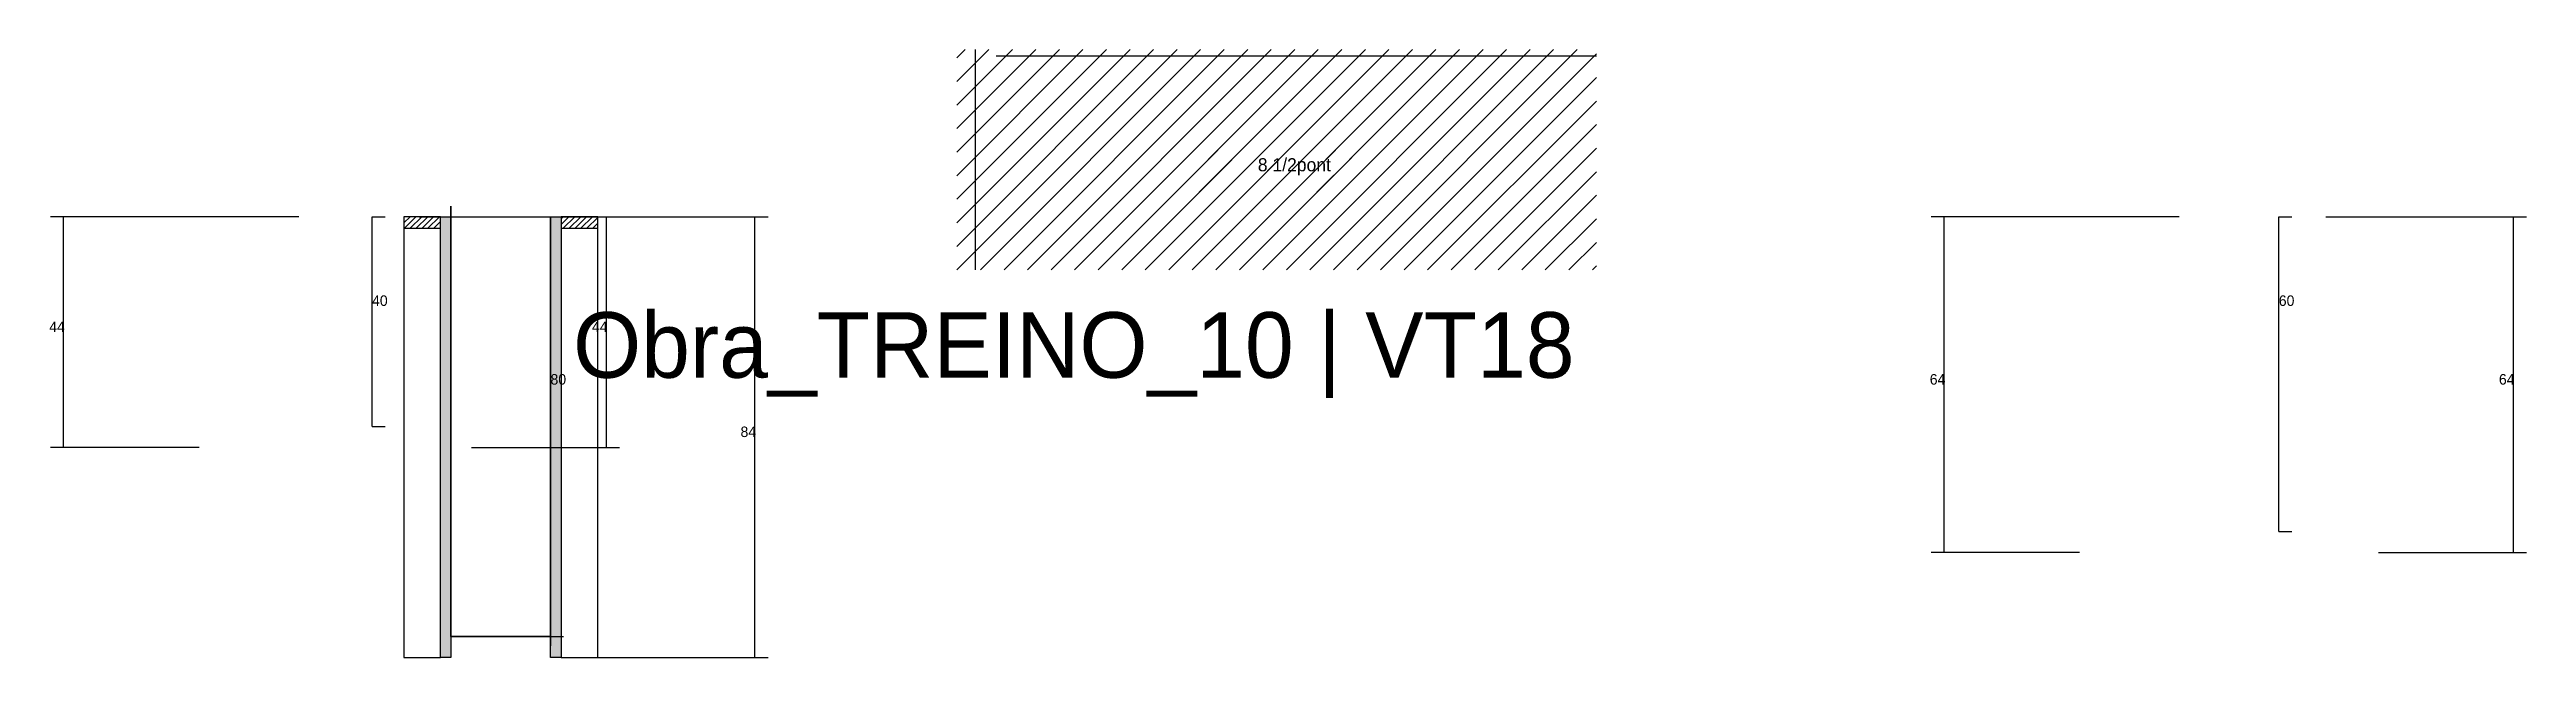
# Model space of a CAD drawing. Header units: metres. Extents: x -2848 to 22762, y -45195 to 1016.
# Drawn here: x 15800 to 16745, y -21117 to -20885 of the extents above; entities that cross this region are included whole.
import ezdxf

# ---------------------------------------------------------------- set-up
doc = ezdxf.new("R2010")
doc.units = ezdxf.units.M
for name, color, linetype in [('CONCRETO', 251, 'Continuous'), ('COTA', 4, 'Continuous'), ('Cota Seção (2x)', 4, 'Continuous'), ('Hachura', 253, 'Continuous'), ('LABEL_ID', 3, 'Continuous'), ('Madeira', 126, 'Continuous'), ('NOMENCLATURA', 7, 'Continuous'), ('Painéis', 200, 'Continuous'), ('SARR_2.2x7', 40, 'Continuous')]:
    doc.layers.add(name, color=color, linetype=linetype)

msp = doc.modelspace()

# ---------------------------------------------------------------- texts
at = {"layer": 'COTA'}
for s, p in [('44', (15800.1, -20992.6)), ('44', (16007.2, -20992.6)), ('64', (16517.7, -21012.6)), ('64', (16734.9, -21012.6)), ('84', (16063.9, -21032.6))]:
    msp.add_text(s, height=4, dxfattribs=at).set_placement(p)
at = {"layer": 'Cota Seção (2x)'}
for s, p in [('40', (15923.3, -20982.6)), ('60', (16650.9, -20982.6)), ('80', (15991.4, -21012.6))]:
    msp.add_text(s, height=4, dxfattribs=at).set_placement(p)
at = {"layer": 'LABEL_ID'}
msp.add_text('Obra_TREINO_10 | VT18', height=25, dxfattribs=at).set_placement((16000, -21010))
at = {"layer": 'NOMENCLATURA'}
msp.add_text('8 1/2pont', height=5, dxfattribs=at).set_placement((16261.3, -20931.3))

# ---------------------------------------------------------------- hatches: boundary and pattern name
at = {"layer": 'Hachura'}
h = msp.add_hatch(dxfattribs=at)
h.set_pattern_fill('ANSI31', scale=2)
h.paths.add_polyline_path([(16390.5, -20968.9), (16390.5, -20884.9), (16146.5, -20884.9), (16146.5, -20968.9)])
h = msp.add_hatch(dxfattribs=at)
h.set_pattern_fill('ANSI31', scale=2)
h.paths.add_polyline_path([(16225, -20939.3), (16292.6, -20939.3), (16292.6, -20939.3), (16298.1, -20923.3), (16298.1, -20923.3), (16230.5, -20923.3), (16230.5, -20923.3), (16225, -20939.3)])
h = msp.add_hatch(dxfattribs=at)
h.set_pattern_fill('ANSI31', scale=0.5)
h.paths.add_polyline_path([(15949.4, -20953), (15949.4, -20948.6), (15949.4, -20948.6), (15935.4, -20948.6), (15935.4, -20948.6), (15935.4, -20953), (15935.4, -20953), (15949.4, -20953)])
h = msp.add_hatch(color=8, dxfattribs=at)
h.dxf.hatch_style = 1
h.paths.add_polyline_path([(15949.4, -20948.6), (15953.4, -20948.6), (15953.4, -20948.6), (15953.4, -21116.6), (15953.4, -21116.6), (15949.4, -21116.6), (15949.4, -21116.6), (15949.4, -20948.6)])
h = msp.add_hatch(color=8, dxfattribs=at)
h.dxf.hatch_style = 1
h.paths.add_polyline_path([(15991.4, -20948.6), (15995.4, -20948.6), (15995.4, -20948.6), (15995.4, -21116.6), (15995.4, -21116.6), (15991.4, -21116.6), (15991.4, -21116.6), (15991.4, -20948.6)])
h = msp.add_hatch(dxfattribs=at)
h.set_pattern_fill('ANSI31', scale=0.5)
h.paths.add_polyline_path([(16009.4, -20953), (16009.4, -20948.6), (16009.4, -20948.6), (15995.4, -20948.6), (15995.4, -20948.6), (15995.4, -20953), (15995.4, -20953), (16009.4, -20953)])

# ---------------------------------------------------------------- linework, layer by layer
at = {"layer": 'CONCRETO'}
msp.add_lwpolyline([(15953.4, -20944.6), (15953.4, -20944.6), (15953.4, -20948.6), (15953.4, -20948.6), (15953.4, -20948.6), (15991.4, -20948.6), (15991.4, -21112.2), (15991.4, -21112.2), (15991.4, -21108.6), (15953.4, -21108.6)], close=True, dxfattribs=at)
at = {"layer": 'COTA'}
for p, q in [((15895.3, -20948.6), (15800.6, -20948.6)), ((15805.6, -21036.6), (15805.6, -20948.6)), ((15941.3, -20948.6), (16017.7, -20948.6)), ((16009.4, -20948.6), (16074.4, -20948.6)), ((16012.7, -21036.6), (16012.7, -20948.6)), ((16069.4, -21116.6), (16069.4, -20948.6)), ((16612.9, -20948.6), (16518.2, -20948.6)), ((16523.2, -21076.6), (16523.2, -20948.6)), ((16668.9, -20948.6), (16745.4, -20948.6)), ((16740.4, -21076.6), (16740.4, -20948.6)), ((15857.3, -21036.6), (15800.6, -21036.6)), ((15961.3, -21036.6), (16017.7, -21036.6)), ((16574.9, -21076.6), (16518.2, -21076.6)), ((16688.9, -21076.6), (16745.4, -21076.6)), ((16009.4, -21116.6), (16074.4, -21116.6))]:
    msp.add_line(p, q, dxfattribs=at)
at = {"layer": 'Cota Seção (2x)'}
for p, q in [((15923.3, -21028.6), (15923.3, -20948.6)), ((15923.3, -20948.6), (15928.3, -20948.6)), ((15953.4, -20948.6), (15996.4, -20948.6)), ((15991.4, -21108.6), (15991.4, -20948.6)), ((16650.9, -21068.6), (16650.9, -20948.6)), ((16650.9, -20948.6), (16655.9, -20948.6)), ((15923.3, -21028.6), (15928.3, -21028.6)), ((16650.9, -21068.6), (16655.9, -21068.6)), ((15953.4, -21108.6), (15996.4, -21108.6))]:
    msp.add_line(p, q, dxfattribs=at)
at = {"layer": 'Madeira'}
for points in [[(15949.4, -20953), (15949.4, -20948.6), (15935.4, -20948.6), (15935.4, -20953)], [(15949.4, -20948.6), (15935.4, -20948.6), (15935.4, -21116.6), (15949.4, -21116.6)], [(16009.4, -20953), (16009.4, -20948.6), (15995.4, -20948.6), (15995.4, -20953)], [(16009.4, -20948.6), (15995.4, -20948.6), (15995.4, -21116.6), (16009.4, -21116.6)]]:
    msp.add_lwpolyline(points, close=True, dxfattribs=at)
at = {"layer": 'Painéis'}
for points in [[(15949.4, -20948.6), (15953.4, -20948.6), (15953.4, -21116.6), (15949.4, -21116.6)], [(15991.4, -20948.6), (15995.4, -20948.6), (15995.4, -21116.6), (15991.4, -21116.6)]]:
    msp.add_lwpolyline(points, close=True, dxfattribs=at)
at = {"layer": 'SARR_2.2x7'}
for p, q in [((16153.5, -20968.9), (16153.5, -20884.9)), ((16161.5, -20887.3), (16390.5, -20887.3))]:
    msp.add_line(p, q, dxfattribs=at)

msp.set_redraw_order([(e.dxf.handle, doc.entitydb.next_handle()) for e in msp.query("TEXT MTEXT ATTDEF DIMENSION ARC_DIMENSION")])  # texts and dimensions are drawn at this point

doc.saveas('drawing.dxf')
